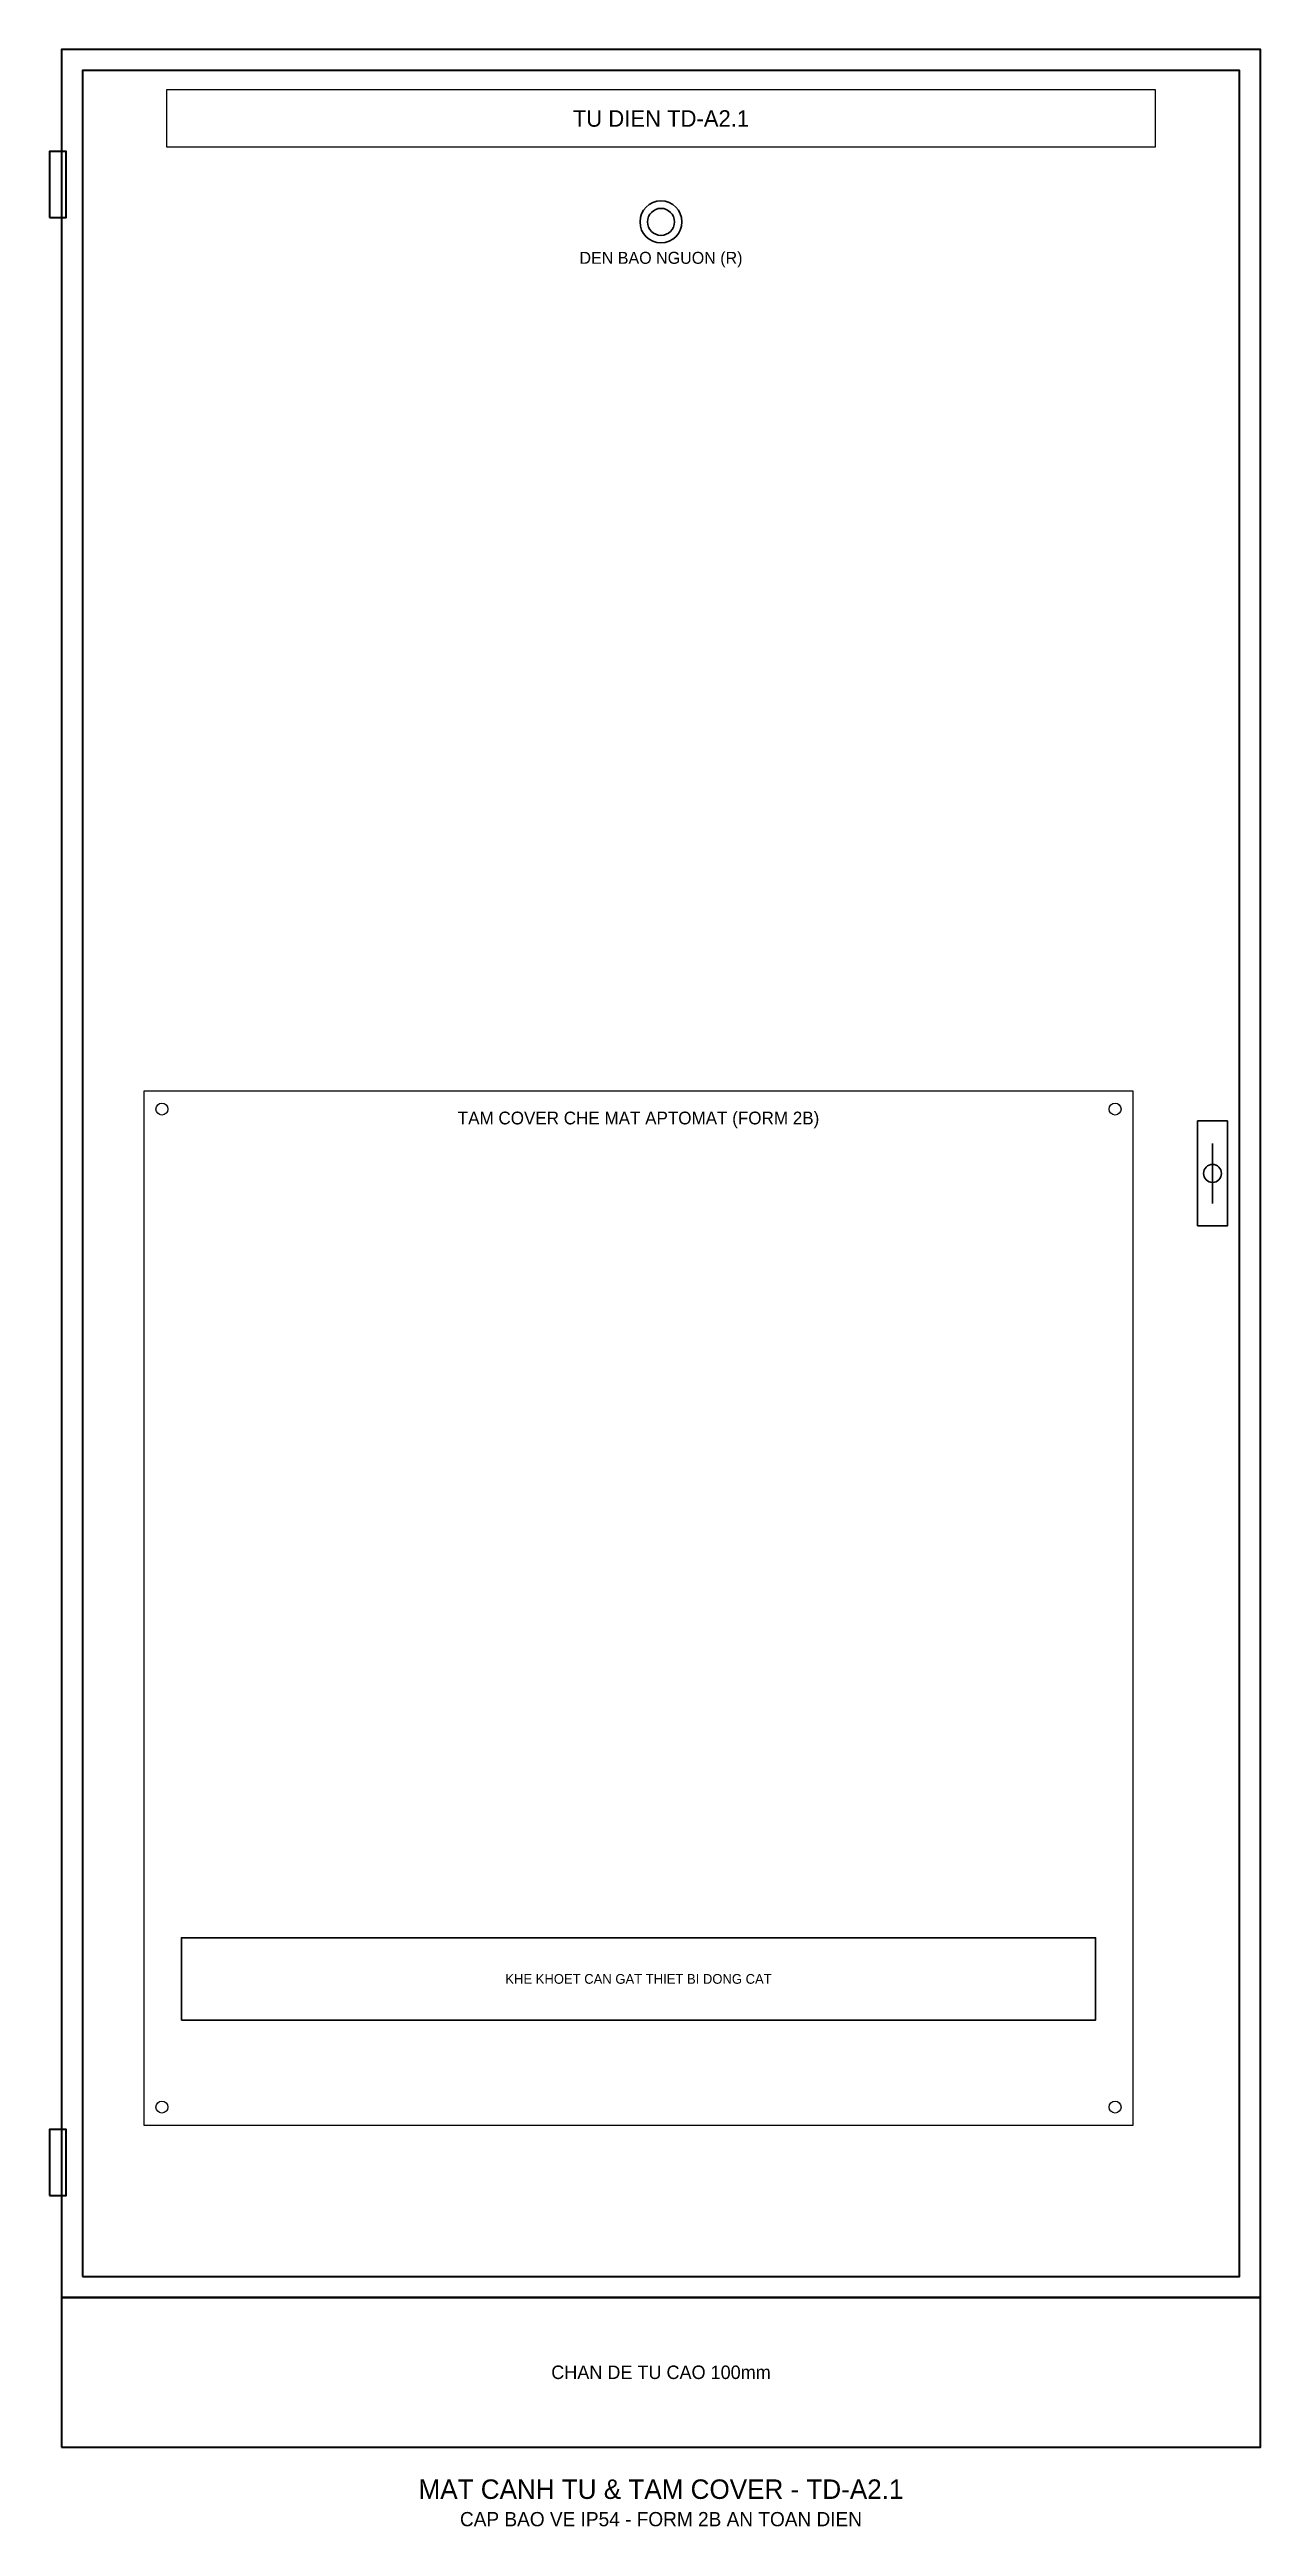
# Model space of a CAD drawing. Header units: metres. Extents: x 100 to 13750, y 44 to 1700.
# Drawn here: x 3842 to 4650, y 47 to 1700 of the extents above; entities that cross this region are included whole.
import ezdxf
from ezdxf.enums import TextEntityAlignment as Align

# ---------------------------------------------------------------- set-up
doc = ezdxf.new("R2010")
doc.units = ezdxf.units.M
for name, color, linetype, lineweight in [('0_DEVICES', 7, 'Continuous', 30), ('0_FRAME', 6, 'Continuous', 40), ('0_PLATE', 4, 'Continuous', 25), ('0_TEXT', 7, 'Continuous', 20), ('0_TEXT_TITLE', 3, 'Continuous', 30)]:
    doc.layers.add(name, color=color, linetype=linetype, lineweight=lineweight)

msp = doc.modelspace()

# ---------------------------------------------------------------- texts
at = {"layer": '0_TEXT'}
for s, height, p in [('DEN BAO NGUON (R)', 8, (4250, 1561)), ('TAM COVER CHE MAT APTOMAT (FORM 2B)', 8.5, (4235, 987)), ('KHE KHOET CAN GAT THIET BI DONG CAT', 6.5, (4235, 412.5)), ('CHAN DE TU CAO 100mm', 9, (4250, 150)), ('CAP BAO VE IP54 - FORM 2B AN TOAN DIEN', 9.5, (4250, 52))]:
    msp.add_text(s, height=height, dxfattribs=at).set_placement(p, align=Align.MIDDLE_CENTER)
at = {"layer": '0_TEXT_TITLE', "color": 3}
msp.add_text('TU DIEN TD-A2.1', height=11, dxfattribs=at).set_placement((4250, 1654), align=Align.MIDDLE_CENTER)
at = {"layer": '0_TEXT_TITLE'}
msp.add_text('MAT CANH TU & TAM COVER - TD-A2.1', height=13, dxfattribs=at).set_placement((4250, 72), align=Align.MIDDLE_CENTER)

# ---------------------------------------------------------------- linework, layer by layer
at = {"layer": '0_DEVICES'}
msp.add_line((4618, 930), (4618, 970), dxfattribs=at)
for points in [[(4608, 915), (4628, 915), (4628, 985), (4608, 985), (4608, 915)], [(3930, 385), (4540, 385), (4540, 440), (3930, 440), (3930, 385)]]:
    msp.add_lwpolyline(points, close=True, dxfattribs=at)
at = {"layer": '0_DEVICES', "color": 1}
for radius in [14, 9]:
    msp.add_circle((4250, 1585), radius, dxfattribs=at)
at = {"layer": '0_DEVICES'}
msp.add_circle((4618, 950), 6, dxfattribs=at)
at = {"layer": '0_FRAME'}
for points in [[(3850, 200), (4650, 200), (4650, 1700), (3850, 1700), (3850, 200)], [(3864, 214), (4636, 214), (4636, 1686), (3864, 1686), (3864, 214)], [(3842, 1588), (3853, 1588), (3853, 1632), (3842, 1632), (3842, 1588)], [(3842, 268), (3853, 268), (3853, 312), (3842, 312), (3842, 268)], [(3850, 100), (4650, 100), (4650, 200), (3850, 200), (3850, 100)]]:
    msp.add_lwpolyline(points, close=True, dxfattribs=at)
at = {"layer": '0_PLATE', "color": 4}
for points in [[(3920, 1635), (4580, 1635), (4580, 1673), (3920, 1673), (3920, 1635)], [(3905, 315), (4565, 315), (4565, 1005), (3905, 1005), (3905, 315)]]:
    msp.add_lwpolyline(points, close=True, dxfattribs=at)
for centre in [(3917, 993), (4553, 993), (3917, 327), (4553, 327)]:
    msp.add_circle(centre, 4, dxfattribs=at)

msp.set_redraw_order([(e.dxf.handle, doc.entitydb.next_handle()) for e in msp.query("TEXT MTEXT ATTDEF DIMENSION ARC_DIMENSION")])  # texts and dimensions are drawn at this point

doc.saveas('drawing.dxf')
